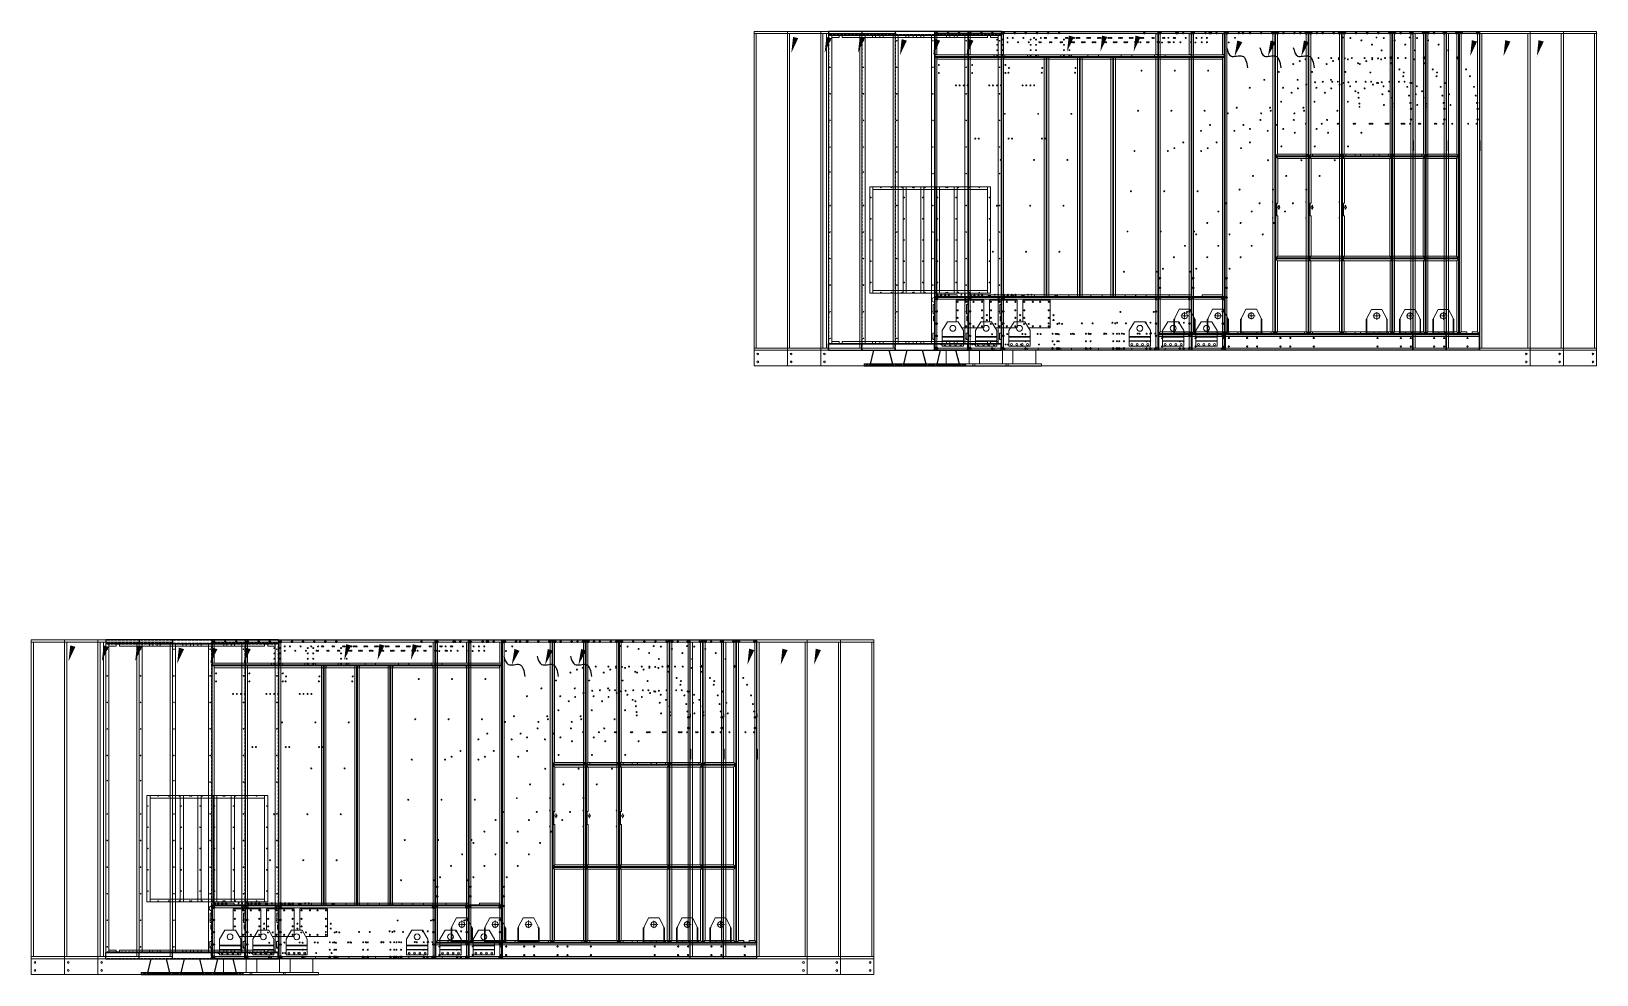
# Model space of a CAD drawing. Header units: millimetres. Extents: x -662982 to 31426, y -140792 to 22681.
# Drawn here: x -662982 to -648255, y -140792 to -131916 of the extents above.
import ezdxf

# ---------------------------------------------------------------- set-up
doc = ezdxf.new("R2010")
doc.units = ezdxf.units.MM
for name, pattern in [('DASHDOT', [18.5, 12, -3, 0.5, -3]), ('DASHED', [15, 12, -3]), ('HIDDEN', [0.375, 0.25, -0.125])]:
    doc.linetypes.add(name, pattern=pattern)
doc.layers.add('냉각탑_dim', color=1, linetype='Continuous')
doc.layers.add('숨은선', color=5, linetype='HIDDEN')

# ---------------------------------------------------------------- blocks, each defined once
blk = doc.blocks.new('457536')
at = {"color": 7, "lineweight": 5}
for p, q in [((114592.520962, 89152.297332), (114550.020962, 89069.297332)), ((114692.520962, 89152.297332), (114592.520962, 89152.297332)), ((114735.020962, 89069.297332), (114692.520962, 89152.297332)), ((114542.520962, 89059.297332), (114542.520962, 88929.797332)), ((114742.520962, 88929.797332), (114742.520962, 89059.297332)), ((114550.020962, 88922.297332), (114735.020962, 88922.297332))]:
    blk.add_line(p, q, dxfattribs=at)
at = {"color": 7, "linetype": 'DASHDOT', "lineweight": 5}
for p, q in [((114642.520962, 89126.047332), (114642.520962, 89054.547332)), ((114678.270962, 89090.297332), (114606.770962, 89090.297332))]:
    blk.add_line(p, q, dxfattribs=at)
at = {"color": 7, "lineweight": 5, "ltscale": 0.09375}
for p, q in [((114542.520962, 89059.297332), (114550.020962, 89059.297332)), ((114742.520962, 89059.297332), (114735.020962, 89059.297332)), ((114550.020962, 88929.797332), (114542.520962, 88929.797332)), ((114550.020962, 88922.297332), (114550.020962, 88929.797332)), ((114735.020962, 88929.797332), (114742.520962, 88929.797332)), ((114735.020962, 88922.297332), (114735.020962, 88929.797332))]:
    blk.add_line(p, q, dxfattribs=at)
at = {"color": 7, "linetype": 'DASHED', "lineweight": 5}
for p, q in [((114548.520962, 89059.297332), (114548.520962, 88929.797332)), ((114736.520962, 88929.797332), (114736.520962, 89059.297332)), ((114550.020962, 88928.297332), (114735.020962, 88928.297332))]:
    blk.add_line(p, q, dxfattribs=at)
at = {"color": 7, "lineweight": 5, "ltscale": 0.125}
for p, q in [((114550.020962, 89059.297332), (114550.020962, 89069.297332)), ((114735.020962, 89069.297332), (114735.020962, 89059.297332))]:
    blk.add_line(p, q, dxfattribs=at)
at = {"color": 7, "linetype": 'DASHED', "lineweight": 5, "ltscale": 0.075}
for p, q in [((114558.520962, 88928.297332), (114558.520962, 88922.297332)), ((114576.520962, 88928.297332), (114576.520962, 88922.297332)), ((114608.520962, 88928.297332), (114608.520962, 88922.297332)), ((114626.520962, 88928.297332), (114626.520962, 88922.297332)), ((114658.520962, 88928.297332), (114658.520962, 88922.297332)), ((114676.520962, 88928.297332), (114676.520962, 88922.297332)), ((114708.520962, 88928.297332), (114708.520962, 88922.297332)), ((114726.520962, 88928.297332), (114726.520962, 88922.297332))]:
    blk.add_line(p, q, dxfattribs=at)
at = {"color": 7, "lineweight": 5}
blk.add_circle((114642.520962, 89090.297332), 27.5, dxfattribs=at)
blk = doc.blocks.new('A$C42073BE0')
for p, q in [((0, 998), (0, 0)), ((0, 998), (36, 998)), ((36, 998), (36, 0)), ((0, 0), (36, 0))]:
    blk.add_line(p, q)
at = {"layer": '숨은선', "ltscale": 4}
for p, q in [((2, 996), (34, 996)), ((2, 996), (2, 0)), ((34, 996), (34, 0)), ((2, 2), (34, 2))]:
    blk.add_line(p, q, dxfattribs=at)
blk = doc.blocks.new('1')
at = {"lineweight": 20}
for p, q in [((11612, 12487), (10912, 12487)), ((10912, 9487), (10912, 12487)), ((11612, 12467), (10912, 12467)), ((10932, 9507), (10932, 12467)), ((11592, 12467), (11592, 9507)), ((11612, 12449), (11612, 9549)), ((11612, 12449), (12610, 12449)), ((12610, 12449), (12610, 9549)), ((17111, 12487), (17112, 12487)), ((17112, 12487), (18212, 12487)), ((17112, 12486), (17112, 12487)), ((17112, 12467), (18212, 12467)), ((18192, 9507), (18192, 12467)), ((18212, 9487), (18212, 12487)), ((12000, 11024), (12000, 10024)), ((12000, 11024), (12510, 11024)), ((12030, 11024), (12030, 10024)), ((12480, 10999), (12030, 10999)), ((12480, 11024), (12480, 10024)), ((12510, 11024), (12510, 10024)), ((12000, 10024), (12030, 10024)), ((12480, 10049), (12030, 10049)), ((12480, 10024), (12030, 10024)), ((12510, 10024), (12480, 10024)), ((11612, 9507), (10912, 9507)), ((11612, 9487), (10912, 9487)), ((11612, 9549), (12610, 9549)), ((11642, 9569), (11642, 9549)), ((12480, 9569), (12480, 9549)), ((12580, 9569), (12580, 9549)), ((12720, 9487), (12885, 9487)), ((17112, 9507), (18212, 9507)), ((17112, 9487), (18212, 9487))]:
    blk.add_line(p, q, dxfattribs=at)
at = {"color": 0, "lineweight": 20}
for p, q in [((12612, 12487), (11612, 12487)), ((11612, 9487), (11612, 12487)), ((12616, 12487), (12612, 12487)), ((10912, 9339), (10912, 9487)), ((12616, 9487), (11612, 9487)), ((12616, 9487), (12612, 9487)), ((14709, 9487), (14717, 9487)), ((17108, 9487), (17112, 9487)), ((18212, 9339), (18212, 9487)), ((18212, 9339), (10912, 9339))]:
    blk.add_line(p, q, dxfattribs=at)
at = {"color": 5, "lineweight": 20}
for p, q in [((11642, 12449), (11642, 9549)), ((11642, 12429), (11712, 12429)), ((11712, 12429), (11712, 12449)), ((11712, 12448), (11742, 12448)), ((11742, 12429), (11742, 12449)), ((11742, 12429), (12096, 12429)), ((12096, 12429), (12096, 12449)), ((12096, 12448), (12126, 12448)), ((12126, 12429), (12126, 12449)), ((12126, 12429), (12480, 12429)), ((12480, 12429), (12480, 12449)), ((12480, 12448), (12510, 12448)), ((12510, 12429), (12510, 12449)), ((12510, 12429), (12580, 12429)), ((12580, 12449), (12580, 9549)), ((11642, 9569), (11712, 9569)), ((11642, 9569), (11712, 9569)), ((11712, 9569), (11712, 9549)), ((11712, 9551), (11742, 9551)), ((11742, 9569), (12096, 9569)), ((11742, 9569), (11742, 9549)), ((12096, 9569), (12096, 9549)), ((12096, 9551), (12126, 9551)), ((12126, 9569), (12480, 9569)), ((12126, 9569), (12126, 9549)), ((12480, 9551), (12510, 9551)), ((12510, 9569), (12580, 9569)), ((12510, 9569), (12510, 9549))]:
    blk.add_line(p, q, dxfattribs=at)
at = {"color": 7, "lineweight": 20, "ltscale": 0.001111}
for p, q in [((12614, 12484), (12612, 12484)), ((12616, 12467), (12616, 12465)), ((14712, 12484), (14710, 12484)), ((14712, 12449), (14714, 12449)), ((14712, 12445), (14714, 12445)), ((15814, 12484), (15816, 12484)), ((15816, 12451), (15814, 12451)), ((15816, 12447), (15814, 12447)), ((15814, 12443), (15816, 12443)), ((15814, 12442), (15816, 12442)), ((15814, 12441), (15816, 12441)), ((16916, 12484), (16918, 12484)), ((16918, 12451), (16916, 12451)), ((16918, 12447), (16916, 12447)), ((12612, 12251), (12614, 12251)), ((12616, 12269), (12616, 12267)), ((13162, 12247), (13162, 12245)), ((13173, 12247), (13173, 12245)), ((13177, 12245), (13177, 12247)), ((13179, 12245), (13179, 12247)), ((13180, 12247), (13180, 12245)), ((13276, 12247), (13276, 12245)), ((13278, 12245), (13278, 12247)), ((13280, 12245), (13280, 12247)), ((13325, 12245), (13325, 12247)), ((13327, 12245), (13327, 12247)), ((13329, 12247), (13329, 12245)), ((13331, 12247), (13331, 12245)), ((13662, 12241), (13664, 12241)), ((14557, 12247), (14557, 12245)), ((14559, 12245), (14559, 12247)), ((14710, 12251), (14712, 12251)), ((13662, 12215), (13664, 12215)), ((13662, 12211), (13664, 12211)), ((13664, 12193), (13662, 12193)), ((16916, 11689), (16918, 11689)), ((16916, 11642), (16918, 11642)), ((16918, 11640), (16916, 11640)), ((16918, 11639), (16916, 11639)), ((16918, 11639), (16916, 11639)), ((16918, 11635), (16916, 11635)), ((16918, 11600), (16916, 11600)), ((16918, 11597), (16916, 11597)), ((16918, 11483), (16916, 11483)), ((16916, 11471), (16918, 11471)), ((16916, 11469), (16918, 11469)), ((16916, 11468), (16918, 11468)), ((16918, 11466), (16916, 11466)), ((16916, 11461), (16918, 11461)), ((16918, 11460), (16916, 11460)), ((16918, 11360), (16916, 11360)), ((17116, 11446), (17114, 11446)), ((17116, 11445), (17114, 11445)), ((17114, 11376), (17116, 11376)), ((15814, 10318), (15816, 10318)), ((16202, 10349), (16202, 10351)), ((16207, 10349), (16207, 10351)), ((16222, 10351), (16222, 10349)), ((16282, 10349), (16282, 10351)), ((16297, 10351), (16297, 10349)), ((16302, 10351), (16302, 10349)), ((12614, 9984), (12612, 9984)), ((12616, 9967), (12616, 9965)), ((12762, 9987), (12762, 9989)), ((12851, 9987), (12851, 9989)), ((14712, 9984), (14710, 9984)), ((15814, 9944), (15816, 9944)), ((15814, 9939), (15816, 9939)), ((15814, 9924), (15816, 9924)), ((16918, 9947), (16916, 9947)), ((16918, 9946), (16916, 9946)), ((16916, 9944), (16918, 9944)), ((16916, 9939), (16918, 9939)), ((16916, 9924), (16918, 9924)), ((15816, 9834), (15814, 9834)), ((15816, 9819), (15814, 9819)), ((15816, 9814), (15814, 9814)), ((16918, 9834), (16916, 9834)), ((16918, 9819), (16916, 9819)), ((16918, 9814), (16916, 9814)), ((16918, 9814), (16916, 9814)), ((16918, 9809), (16916, 9809)), ((16916, 9799), (16918, 9799)), ((16916, 9794), (16918, 9794)), ((16918, 9659), (16916, 9659)), ((16918, 9654), (16916, 9654)), ((12612, 9491), (12614, 9491)), ((12616, 9509), (12616, 9507)), ((14710, 9491), (14712, 9491))]:
    blk.add_line(p, q, dxfattribs=at)
at = {"color": 7, "lineweight": 20, "ltscale": 0.010278}
for p, q in [((12612, 12484), (12612, 12465)), ((12614, 12465), (12614, 12484)), ((14709, 12465), (14709, 12484)), ((14710, 12484), (14710, 12465)), ((14712, 12465), (14712, 12484)), ((12612, 12269), (12612, 12251)), ((12614, 12251), (12614, 12269)), ((12634, 12245), (12615, 12245)), ((12615, 12244), (12634, 12244)), ((12615, 12242), (12634, 12242)), ((13659, 12245), (13641, 12245)), ((13641, 12244), (13659, 12244)), ((13641, 12242), (13659, 12242)), ((13686, 12245), (13667, 12245)), ((13667, 12244), (13686, 12244)), ((13667, 12242), (13686, 12242)), ((14709, 12245), (14691, 12245)), ((14691, 12244), (14709, 12244)), ((14691, 12242), (14709, 12242)), ((14709, 12251), (14709, 12269)), ((14710, 12269), (14710, 12251)), ((14712, 12251), (14712, 12269)), ((12612, 9984), (12612, 9965)), ((12614, 9965), (12614, 9984)), ((12634, 9991), (12615, 9991)), ((12615, 9989), (12634, 9989)), ((13659, 9991), (13641, 9991)), ((13641, 9989), (13659, 9989)), ((13686, 9991), (13667, 9991)), ((13667, 9989), (13686, 9989)), ((14709, 9991), (14691, 9991)), ((14691, 9989), (14709, 9989)), ((14709, 9965), (14709, 9984)), ((14710, 9984), (14710, 9965)), ((14712, 9965), (14712, 9984)), ((12612, 9509), (12612, 9491)), ((12614, 9491), (12614, 9509)), ((14709, 9491), (14709, 9509)), ((14710, 9509), (14710, 9491)), ((14712, 9491), (14712, 9509))]:
    blk.add_line(p, q, dxfattribs=at)
at = {"color": 7, "lineweight": 20, "ltscale": 0.001944}
for p, q in [((12612, 12465), (12616, 12465)), ((12616, 12484), (12616, 12487)), ((14709, 12484), (14709, 12487)), ((14712, 12465), (14709, 12465)), ((12612, 12269), (12616, 12269)), ((12616, 12251), (12616, 12247)), ((14712, 12269), (14709, 12269)), ((14709, 12251), (14709, 12247)), ((12612, 9965), (12616, 9965)), ((12616, 9984), (12616, 9987)), ((14709, 9984), (14709, 9987)), ((14712, 9965), (14709, 9965)), ((12612, 9509), (12616, 9509)), ((12616, 9491), (12616, 9487)), ((14712, 9509), (14709, 9509)), ((14709, 9491), (14709, 9487))]:
    blk.add_line(p, q, dxfattribs=at)
at = {"color": 7, "lineweight": 20, "ltscale": 0.108889}
for p, q in [((12612, 12465), (12612, 12269)), ((12616, 12465), (12616, 12269)), ((14692, 12465), (14692, 12269)), ((14709, 12269), (14709, 12465)), ((14712, 12269), (14712, 12465))]:
    blk.add_line(p, q, dxfattribs=at)
at = {"color": 7, "lineweight": 20, "ltscale": 0.000833333}
for p, q in [((12616, 12484), (12614, 12484)), ((14709, 12484), (14710, 12484)), ((14714, 12486), (14714, 12484)), ((14717, 12487), (14716, 12487)), ((14716, 12484), (14716, 12486)), ((14716, 12486), (14717, 12486)), ((14717, 12484), (14716, 12484)), ((15813, 12487), (15811, 12487)), ((15811, 12484), (15811, 12486)), ((15811, 12486), (15813, 12486)), ((15811, 12484), (15813, 12484)), ((15813, 12486), (15813, 12484)), ((15814, 12484), (15814, 12486)), ((15816, 12486), (15816, 12484)), ((15819, 12487), (15818, 12487)), ((15818, 12486), (15819, 12486)), ((15818, 12484), (15818, 12486)), ((15819, 12484), (15818, 12484)), ((16915, 12487), (16913, 12487)), ((16913, 12484), (16913, 12486)), ((16913, 12486), (16915, 12486)), ((16913, 12484), (16915, 12484)), ((16913, 12484), (16915, 12484)), ((16915, 12486), (16915, 12484)), ((16916, 12484), (16916, 12486)), ((16918, 12486), (16918, 12484)), ((16921, 12487), (16920, 12487)), ((16920, 12484), (16920, 12486)), ((16920, 12486), (16921, 12486)), ((16921, 12484), (16920, 12484)), ((16920, 12484), (16921, 12484)), ((17111, 12487), (17109, 12487)), ((17109, 12484), (17109, 12486)), ((17109, 12486), (17111, 12486)), ((17109, 12484), (17111, 12484)), ((17111, 12486), (17111, 12484)), ((17112, 12484), (17112, 12486)), ((12616, 12251), (12614, 12251)), ((12615, 12242), (12615, 12244)), ((13659, 12242), (13659, 12244)), ((13667, 12242), (13667, 12244)), ((14709, 12251), (14710, 12251)), ((14709, 12242), (14709, 12244)), ((15816, 11317), (15816, 11315)), ((15818, 11315), (15818, 11317)), ((15819, 11315), (15818, 11315)), ((15818, 11313), (15819, 11313)), ((15819, 11310), (15819, 11308)), ((15822, 11311), (15821, 11311)), ((15821, 11310), (15822, 11310)), ((15821, 11308), (15821, 11310)), ((15822, 11308), (15821, 11308)), ((16912, 11311), (16910, 11311)), ((16910, 11310), (16912, 11310)), ((16910, 11308), (16910, 11310)), ((16910, 11308), (16912, 11308)), ((16912, 11310), (16912, 11308)), ((16913, 11317), (16913, 11315)), ((16915, 11315), (16913, 11315)), ((16913, 11313), (16915, 11313)), ((16913, 11308), (16913, 11310)), ((16915, 11317), (16915, 11315)), ((16916, 11315), (16916, 11317)), ((15816, 10348), (15816, 10346)), ((15819, 10349), (15818, 10349)), ((15818, 10346), (15818, 10348)), ((15818, 10348), (15819, 10348)), ((15819, 10355), (15819, 10353)), ((15821, 10353), (15821, 10355)), ((15822, 10353), (15821, 10353)), ((15821, 10351), (15822, 10351)), ((16910, 10355), (16910, 10353)), ((16912, 10353), (16910, 10353)), ((16910, 10351), (16912, 10351)), ((16912, 10355), (16912, 10353)), ((16913, 10353), (16913, 10355)), ((16915, 10349), (16913, 10349)), ((16913, 10348), (16915, 10348)), ((16915, 10348), (16915, 10346)), ((16916, 10346), (16916, 10348)), ((12616, 9984), (12614, 9984)), ((12615, 9993), (12615, 9991)), ((13659, 9993), (13659, 9991)), ((13667, 9993), (13667, 9991)), ((14709, 9993), (14709, 9991)), ((14709, 9984), (14710, 9984)), ((14714, 9643), (14714, 9641)), ((14716, 9641), (14716, 9643)), ((14717, 9641), (14716, 9641)), ((14716, 9639), (14717, 9639)), ((14717, 9633), (14719, 9633)), ((15811, 9643), (15811, 9641)), ((15813, 9641), (15811, 9641)), ((15811, 9639), (15813, 9639)), ((15813, 9643), (15813, 9641)), ((15814, 9641), (15814, 9643)), ((15816, 9643), (15816, 9641)), ((15818, 9641), (15818, 9643)), ((15819, 9641), (15818, 9641)), ((15818, 9639), (15819, 9639)), ((16915, 9641), (16913, 9641)), ((16913, 9639), (16915, 9639)), ((16915, 9643), (16915, 9641)), ((16916, 9641), (16916, 9643)), ((16918, 9643), (16918, 9641)), ((16920, 9641), (16920, 9643)), ((16921, 9641), (16920, 9641)), ((16920, 9639), (16921, 9639)), ((17109, 9633), (17108, 9633)), ((17109, 9643), (17109, 9641)), ((17111, 9641), (17109, 9641)), ((17109, 9639), (17111, 9639)), ((17111, 9643), (17111, 9641)), ((17112, 9641), (17112, 9643)), ((12616, 9491), (12614, 9491)), ((14709, 9491), (14710, 9491)), ((14717, 9492), (14719, 9492)), ((17109, 9492), (17108, 9492))]:
    blk.add_line(p, q, dxfattribs=at)
at = {"color": 7, "lineweight": 20}
for p, q in [((12616, 12487), (14709, 12487)), ((12616, 12484), (14709, 12484)), ((14574, 12467), (13165, 12467)), ((14714, 12484), (14714, 9643)), ((15811, 12487), (14717, 12487)), ((14717, 12484), (14717, 9643)), ((15811, 12484), (14717, 12484)), ((14734, 12457), (14734, 10174)), ((15794, 9659), (15794, 12459)), ((15811, 9643), (15811, 12484)), ((15814, 9643), (15814, 12484)), ((15816, 12484), (15816, 11317)), ((16913, 12487), (15819, 12487)), ((16913, 12484), (15819, 12484)), ((15819, 12484), (15819, 11317)), ((15836, 12459), (15836, 11333)), ((16913, 11317), (16913, 12484)), ((16916, 11317), (16916, 12484)), ((16918, 12484), (16918, 9643)), ((16921, 12484), (16921, 9643)), ((16938, 12459), (16938, 9659)), ((17109, 9643), (17109, 12484)), ((17112, 9643), (17112, 12484)), ((17132, 9507), (17132, 12467)), ((12612, 9993), (12612, 12242)), ((12615, 9993), (12615, 12242)), ((14709, 12247), (12616, 12247)), ((12632, 12242), (12632, 10019)), ((12634, 12245), (13641, 12245)), ((12634, 12242), (13641, 12242)), ((12634, 12225), (13641, 12225)), ((13642, 12242), (13642, 9993)), ((13659, 12242), (13659, 9993)), ((13662, 12242), (13662, 9993)), ((13664, 12242), (13664, 9993)), ((13667, 12242), (13667, 9993)), ((13684, 9993), (13684, 12242)), ((14691, 12245), (13686, 12245)), ((14691, 12242), (13686, 12242)), ((13686, 12225), (14691, 12225)), ((14692, 12242), (14692, 9993)), ((14709, 9993), (14709, 12242)), ((14712, 9993), (14712, 12242)), ((17092, 9659), (17092, 11648)), ((15819, 11313), (16913, 11313)), ((15819, 11308), (15819, 10355)), ((16910, 11311), (15822, 11311)), ((16910, 11308), (15822, 11308)), ((15822, 11308), (15822, 10355)), ((15839, 11291), (16893, 11291)), ((16893, 11291), (16893, 10371)), ((16910, 10355), (16910, 11308)), ((16913, 10355), (16913, 11308)), ((16913, 10349), (15819, 10349)), ((16913, 10346), (15819, 10346)), ((15822, 10355), (16910, 10355)), ((15822, 10351), (16910, 10351)), ((15836, 10329), (16896, 10329)), ((16893, 10371), (15839, 10371)), ((12616, 9987), (14709, 9987)), ((12616, 9984), (14709, 9984)), ((13641, 9989), (12634, 9989)), ((14681, 9967), (12643, 9967)), ((13686, 9989), (14691, 9989)), ((14716, 9639), (17112, 9639)), ((14716, 9637), (17112, 9637)), ((14717, 9639), (15811, 9639)), ((17108, 9637), (14719, 9637)), ((17108, 9633), (14719, 9633)), ((14719, 9617), (17108, 9617)), ((15819, 9639), (16913, 9639)), ((14709, 9487), (12616, 9487)), ((14709, 9487), (12616, 9487)), ((17108, 9487), (14717, 9487)), ((17108, 9507), (14719, 9507)), ((14719, 9492), (17108, 9492)), ((14719, 9487), (17108, 9487))]:
    blk.add_line(p, q, dxfattribs=at)
at = {"color": 7, "lineweight": 20, "ltscale": 0.009167}
for p, q in [((12616, 12484), (12616, 12467)), ((14692, 12465), (14709, 12465)), ((14709, 12467), (14709, 12484)), ((12632, 12269), (12616, 12269)), ((12616, 12267), (12616, 12251)), ((13172, 12267), (13172, 12251)), ((13272, 12267), (13272, 12251)), ((14052, 12267), (14052, 12251)), ((14152, 12267), (14152, 12251)), ((14692, 12269), (14709, 12269)), ((14709, 12251), (14709, 12267)), ((12616, 9984), (12616, 9967)), ((14709, 9967), (14709, 9984)), ((12616, 9507), (12616, 9491)), ((13172, 9507), (13172, 9491)), ((13272, 9507), (13272, 9491)), ((14052, 9507), (14052, 9491)), ((14152, 9507), (14152, 9491)), ((14709, 9491), (14709, 9507))]:
    blk.add_line(p, q, dxfattribs=at)
at = {"color": 7, "lineweight": 20, "ltscale": 0.003611}
blk.add_line((12622, 12467), (12616, 12467), dxfattribs=at)
at = {"color": 7, "lineweight": 20, "ltscale": 0.003723}
blk.add_line((12616, 12465), (12622, 12465), dxfattribs=at)
at = {"color": 7, "lineweight": 20, "ltscale": 0.104444}
blk.add_line((12632, 12269), (12632, 12457), dxfattribs=at)
at = {"color": 7, "lineweight": 20, "ltscale": 0.046667}
for p, q in [((12726, 12467), (12642, 12467)), ((12830, 12467), (12746, 12467)), ((13041, 12467), (12957, 12467)), ((13145, 12467), (13061, 12467))]:
    blk.add_line(p, q, dxfattribs=at)
at = {"color": 7, "lineweight": 20, "ltscale": 0.048333}
blk.add_line((12937, 12467), (12850, 12467), dxfattribs=at)
at = {"color": 7, "lineweight": 20, "ltscale": 0.063889}
blk.add_line((14709, 12467), (14594, 12467), dxfattribs=at)
at = {"color": 7, "lineweight": 20, "ltscale": 0.003944}
blk.add_line((14709, 12487), (14716, 12487), dxfattribs=at)
at = {"color": 7, "lineweight": 20, "ltscale": 0.003056}
blk.add_line((14709, 12484), (14714, 12484), dxfattribs=at)
at = {"color": 7, "lineweight": 20, "ltscale": 0.001373}
for p, q in [((14712, 12373), (14714, 12375)), ((14714, 12341), (14712, 12340)), ((14714, 12338), (14712, 12336))]:
    blk.add_line(p, q, dxfattribs=at)
at = {"color": 7, "lineweight": 20, "ltscale": 0.000888889}
for p, q in [((14714, 12486), (14716, 12486)), ((14714, 12484), (14716, 12484)), ((14716, 12487), (14716, 12486)), ((14717, 12487), (14717, 12486)), ((15811, 12487), (15811, 12486)), ((15813, 12487), (15813, 12486)), ((15814, 12486), (15813, 12486)), ((15814, 12484), (15813, 12484)), ((15816, 12486), (15818, 12486)), ((15816, 12484), (15818, 12484)), ((15818, 12487), (15818, 12486)), ((15819, 12487), (15819, 12486)), ((16913, 12487), (16913, 12486)), ((16915, 12487), (16915, 12486)), ((16916, 12486), (16915, 12486)), ((16916, 12484), (16915, 12484)), ((16918, 12486), (16920, 12486)), ((16918, 12484), (16920, 12484)), ((16920, 12487), (16920, 12486)), ((16921, 12487), (16921, 12486)), ((17109, 12487), (17109, 12486)), ((17111, 12487), (17111, 12486)), ((17112, 12486), (17111, 12486)), ((17112, 12484), (17111, 12484)), ((12615, 12245), (12615, 12244)), ((13641, 12242), (13642, 12242)), ((13659, 12244), (13659, 12245)), ((13667, 12245), (13667, 12244)), ((14709, 12244), (14709, 12245)), ((17112, 11761), (17114, 11761)), ((15816, 11317), (15818, 11317)), ((15816, 11315), (15818, 11315)), ((15818, 11313), (15818, 11315)), ((15819, 11313), (15819, 11315)), ((15819, 11310), (15821, 11310)), ((15819, 11308), (15821, 11308)), ((15821, 11311), (15821, 11310)), ((15822, 11311), (15822, 11310)), ((16910, 11311), (16910, 11310)), ((16912, 11311), (16912, 11310)), ((16913, 11310), (16912, 11310)), ((16913, 11308), (16912, 11308)), ((16913, 11313), (16913, 11315)), ((16916, 11317), (16915, 11317)), ((16916, 11315), (16915, 11315)), ((16915, 11313), (16915, 11315)), ((15816, 10348), (15818, 10348)), ((15816, 10346), (15818, 10346)), ((15818, 10349), (15818, 10348)), ((15819, 10355), (15821, 10355)), ((15819, 10353), (15821, 10353)), ((15821, 10351), (15821, 10353)), ((15822, 10351), (15822, 10353)), ((16910, 10351), (16910, 10353)), ((16913, 10355), (16912, 10355)), ((16912, 10351), (16912, 10353)), ((16913, 10353), (16912, 10353)), ((16913, 10349), (16913, 10348)), ((16915, 10349), (16915, 10348)), ((16916, 10348), (16915, 10348)), ((16916, 10346), (16915, 10346)), ((12615, 9991), (12615, 9989)), ((12634, 9993), (12632, 9993)), ((13642, 9993), (13641, 9993)), ((13659, 9989), (13659, 9991)), ((13667, 9991), (13667, 9989)), ((13686, 9993), (13684, 9993)), ((14692, 9993), (14691, 9993)), ((14709, 9989), (14709, 9991)), ((14714, 9643), (14716, 9643)), ((14714, 9641), (14716, 9641)), ((14716, 9639), (14716, 9641)), ((14716, 9639), (14716, 9637)), ((14717, 9639), (14717, 9641)), ((15811, 9639), (15811, 9641)), ((15814, 9643), (15813, 9643)), ((15813, 9639), (15813, 9641)), ((15814, 9641), (15813, 9641)), ((15816, 9641), (15818, 9641)), ((15818, 9639), (15818, 9641)), ((16913, 9639), (16913, 9641)), ((16915, 9639), (16915, 9641)), ((16916, 9641), (16915, 9641)), ((16918, 9643), (16920, 9643)), ((16918, 9641), (16920, 9641)), ((16920, 9639), (16920, 9641)), ((16921, 9639), (16921, 9641)), ((17109, 9639), (17109, 9641)), ((17112, 9643), (17111, 9643)), ((17111, 9639), (17111, 9641)), ((17112, 9641), (17111, 9641)), ((17112, 9639), (17112, 9637))]:
    blk.add_line(p, q, dxfattribs=at)
at = {"color": 7, "lineweight": 20, "ltscale": 0.000833349}
for p, q in [((14716, 12484), (14717, 12484)), ((15818, 12484), (15819, 12484))]:
    blk.add_line(p, q, dxfattribs=at)
at = {"color": 7, "lineweight": 20, "ltscale": 0.001722}
for p, q in [((14717, 12484), (14717, 12487)), ((15819, 12484), (15819, 12487)), ((16921, 12484), (16921, 12487)), ((12615, 12242), (12612, 12242)), ((12634, 12242), (12634, 12245)), ((13641, 12242), (13641, 12245)), ((13659, 12242), (13662, 12242)), ((13664, 12242), (13667, 12242)), ((13686, 12245), (13686, 12242)), ((14691, 12245), (14691, 12242)), ((14712, 12242), (14709, 12242)), ((15819, 11317), (15816, 11317)), ((15819, 11317), (15819, 11313)), ((15822, 11308), (15822, 11311)), ((16913, 11317), (16916, 11317)), ((15822, 10355), (15819, 10355)), ((15819, 10346), (15819, 10349)), ((15822, 10355), (15822, 10351)), ((16910, 10355), (16913, 10355)), ((12615, 9993), (12612, 9993)), ((12634, 9993), (12634, 9989)), ((13641, 9993), (13641, 9989)), ((13659, 9993), (13662, 9993)), ((13664, 9993), (13667, 9993)), ((13686, 9989), (13686, 9993)), ((14691, 9989), (14691, 9993)), ((14712, 9993), (14709, 9993)), ((14717, 9643), (14714, 9643)), ((14717, 9643), (14717, 9639)), ((15811, 9643), (15814, 9643)), ((15819, 9643), (15816, 9643)), ((15819, 9643), (15819, 9639)), ((16913, 9643), (16916, 9643)), ((16921, 9643), (16918, 9643)), ((16921, 9643), (16921, 9639)), ((17109, 9643), (17112, 9643))]:
    blk.add_line(p, q, dxfattribs=at)
at = {"color": 7, "lineweight": 20, "ltscale": 0.007529}
blk.add_line((14727, 12475), (14717, 12484), dxfattribs=at)
blk.add_line((14727, 12475), (14717, 12484), dxfattribs=at)
at = {"color": 7, "lineweight": 20, "ltscale": 0.072222}
blk.add_line((14874, 12467), (14744, 12467), dxfattribs=at)
at = {"color": 7, "lineweight": 20, "ltscale": 0.00282}
for p, q in [((14751, 12385), (14747, 12382)), ((14811, 12429), (14807, 12426))]:
    blk.add_line(p, q, dxfattribs=at)
at = {"color": 7, "lineweight": 20, "ltscale": 0.025278}
blk.add_line((14939, 12467), (14894, 12467), dxfattribs=at)
at = {"color": 7, "lineweight": 20, "ltscale": 0.105556}
for p, q in [((14959, 12467), (15149, 12467)), ((15169, 12467), (15359, 12467)), ((15379, 12467), (15569, 12467)), ((15779, 12467), (15589, 12467)), ((16041, 12467), (15851, 12467)), ((16061, 12467), (16251, 12467)), ((16271, 12467), (16461, 12467)), ((16481, 12467), (16671, 12467)), ((16881, 12467), (16691, 12467))]:
    blk.add_line(p, q, dxfattribs=at)
at = {"color": 7, "lineweight": 20, "ltscale": 0.010045}
for p, q in [((15798, 12472), (15811, 12484)), ((15798, 12472), (15811, 12484)), ((15832, 12472), (15819, 12484)), ((15832, 12472), (15819, 12484)), ((16900, 12472), (16913, 12484)), ((16900, 12472), (16913, 12484)), ((16934, 12472), (16921, 12484)), ((16934, 12472), (16921, 12484)), ((17096, 12472), (17109, 12484)), ((17096, 12472), (17109, 12484))]:
    blk.add_line(p, q, dxfattribs=at)
at = {"color": 7, "lineweight": 20, "ltscale": 0.000833318}
blk.add_line((15811, 12484), (15813, 12484), dxfattribs=at)
at = {"color": 7, "lineweight": 20, "ltscale": 0.002889}
for p, q in [((15813, 12487), (15818, 12487)), ((16915, 12487), (16920, 12487))]:
    blk.add_line(p, q, dxfattribs=at)
at = {"color": 7, "lineweight": 20, "ltscale": 0.00315}
for p, q in [((16048, 12468), (16054, 12468)), ((16258, 12468), (16264, 12468))]:
    blk.add_line(p, q, dxfattribs=at)
at = {"color": 7, "lineweight": 20, "ltscale": 0.003136}
for p, q in [((16048, 12466), (16054, 12466)), ((16258, 12466), (16264, 12466))]:
    blk.add_line(p, q, dxfattribs=at)
at = {"color": 7, "lineweight": 20, "ltscale": 0.001812}
for p, q in [((16050, 12465), (16053, 12465)), ((16260, 12465), (16263, 12465))]:
    blk.add_line(p, q, dxfattribs=at)
at = {"color": 7, "lineweight": 20, "ltscale": 0.002485}
blk.add_line((16469, 12465), (16469, 12470), dxfattribs=at)
at = {"color": 7, "lineweight": 20, "ltscale": 0.11685}
blk.add_line((16896, 12248), (16896, 12459), dxfattribs=at)
at = {"color": 7, "lineweight": 20, "ltscale": 0.104333}
for p, q in [((17109, 12487), (16921, 12487)), ((17109, 12484), (16921, 12484)), ((16921, 9639), (17109, 9639))]:
    blk.add_line(p, q, dxfattribs=at)
at = {"color": 7, "lineweight": 20, "ltscale": 0.068889}
blk.add_line((17077, 12467), (16953, 12467), dxfattribs=at)
at = {"color": 7, "lineweight": 20, "ltscale": 0.354778}
blk.add_line((17092, 11820), (17092, 12459), dxfattribs=at)
at = {"color": 7, "lineweight": 20, "ltscale": 0.009389}
for p, q in [((12632, 12242), (12615, 12242)), ((12634, 12242), (12634, 12225)), ((13641, 12225), (13641, 12242)), ((13659, 12242), (13642, 12242)), ((13684, 12242), (13667, 12242)), ((13686, 12225), (13686, 12242)), ((14691, 12225), (14691, 12242)), ((14692, 12242), (14709, 12242)), ((16116, 11317), (16116, 11333)), ((16166, 11333), (16166, 11317)), ((16566, 11333), (16566, 11317)), ((16616, 11317), (16616, 11333)), ((12615, 9993), (12632, 9993)), ((12822, 10009), (12822, 9993)), ((12922, 10009), (12922, 9993)), ((13352, 10009), (13352, 9993)), ((13452, 10009), (13452, 9993)), ((13641, 9993), (13641, 10009)), ((13642, 9993), (13659, 9993)), ((13684, 9993), (13667, 9993)), ((13686, 10009), (13686, 9993)), ((13874, 10009), (13874, 9993)), ((13974, 10009), (13974, 9993)), ((14402, 10009), (14402, 9993)), ((14502, 10009), (14502, 9993)), ((14691, 10009), (14691, 9993)), ((14692, 9993), (14709, 9993)), ((15014, 9659), (15014, 9643)), ((15064, 9659), (15064, 9643)), ((15464, 9659), (15464, 9643)), ((15514, 9659), (15514, 9643)), ((16116, 9659), (16116, 9643)), ((16166, 9643), (16166, 9659)), ((16566, 9659), (16566, 9643)), ((16616, 9643), (16616, 9659)), ((16990, 9659), (16990, 9643)), ((17040, 9643), (17040, 9659))]:
    blk.add_line(p, q, dxfattribs=at)
at = {"color": 7, "lineweight": 20, "ltscale": 0.309167}
for p, q in [((12616, 12267), (13172, 12267)), ((13172, 12251), (12616, 12251)), ((14152, 12267), (14709, 12267)), ((14709, 12251), (14152, 12251)), ((13172, 9491), (12616, 9491)), ((14709, 9491), (14152, 9491))]:
    blk.add_line(p, q, dxfattribs=at)
at = {"color": 7, "lineweight": 20, "ltscale": 0.000888888}
for p, q in [((12632, 12242), (12634, 12242)), ((12634, 9993), (12632, 9993))]:
    blk.add_line(p, q, dxfattribs=at)
at = {"color": 7, "lineweight": 20, "ltscale": 0.055556}
for p, q in [((13272, 12251), (13172, 12251)), ((13272, 12251), (13172, 12251)), ((14152, 12251), (14052, 12251)), ((14152, 12251), (14052, 12251)), ((12922, 9993), (12822, 9993)), ((13452, 9993), (13352, 9993)), ((13452, 9993), (13352, 9993)), ((13874, 9993), (13974, 9993)), ((13974, 9993), (13874, 9993)), ((14502, 9993), (14402, 9993)), ((14592, 9755), (14492, 9755)), ((13272, 9491), (13172, 9491)), ((14152, 9491), (14052, 9491)), ((14152, 9491), (14052, 9491))]:
    blk.add_line(p, q, dxfattribs=at)
at = {"color": 7, "lineweight": 20, "ltscale": 0.433333}
for p, q in [((13272, 12267), (14052, 12267)), ((14052, 12251), (13272, 12251)), ((14052, 9491), (13272, 9491))]:
    blk.add_line(p, q, dxfattribs=at)
at = {"color": 7, "lineweight": 20, "ltscale": 0.497241}
blk.add_line((16896, 11333), (16896, 12228), dxfattribs=at)
at = {"color": 7, "lineweight": 20, "ltscale": 0.001525}
for p, q in [((16918, 12246), (16916, 12248)), ((16918, 12241), (16916, 12243)), ((16918, 12191), (16916, 12193))]:
    blk.add_line(p, q, dxfattribs=at)
at = {"color": 7, "lineweight": 20, "ltscale": 0.001265}
for p, q in [((15814, 12110), (15816, 12111)), ((15814, 12106), (15816, 12107)), ((15814, 12064), (15816, 12065))]:
    blk.add_line(p, q, dxfattribs=at)
at = {"color": 7, "lineweight": 20, "ltscale": 0.003257}
blk.add_line((15847, 12108), (15847, 12102), dxfattribs=at)
at = {"color": 7, "lineweight": 20, "ltscale": 0.001473}
for p, q in [((15816, 11804), (15814, 11802)), ((15816, 11800), (15814, 11798)), ((15816, 11751), (15814, 11749))]:
    blk.add_line(p, q, dxfattribs=at)
at = {"color": 7, "lineweight": 20, "ltscale": 0.021651}
blk.add_line((17092, 11768), (17092, 11807), dxfattribs=at)
at = {"color": 7, "lineweight": 20, "ltscale": 0.014944}
blk.add_line((17114, 11788), (17114, 11761), dxfattribs=at)
at = {"color": 7, "lineweight": 20, "ltscale": 0.044669}
blk.add_line((17092, 11668), (17092, 11748), dxfattribs=at)
at = {"color": 7, "lineweight": 20, "ltscale": 0.001596}
for p, q in [((15816, 11375), (15814, 11373)), ((15816, 11370), (15814, 11368)), ((15816, 11320), (15814, 11318))]:
    blk.add_line(p, q, dxfattribs=at)
at = {"color": 7, "lineweight": 20, "ltscale": 0.000722222}
blk.add_line((17112, 11445), (17114, 11445), dxfattribs=at)
at = {"color": 7, "lineweight": 20, "ltscale": 0.001833}
for p, q in [((17116, 11445), (17112, 11445)), ((17116, 11377), (17112, 11377))]:
    blk.add_line(p, q, dxfattribs=at)
at = {"color": 7, "lineweight": 20, "ltscale": 0.006389}
for p, q in [((17114, 11458), (17114, 11446)), ((17114, 11376), (17114, 11365)), ((17116, 11458), (17116, 11446)), ((17116, 11376), (17116, 11365))]:
    blk.add_line(p, q, dxfattribs=at)
at = {"color": 7, "lineweight": 20, "ltscale": 0.002333}
for p, q in [((17116, 11441), (17116, 11445)), ((17116, 11377), (17116, 11381))]:
    blk.add_line(p, q, dxfattribs=at)
at = {"color": 7, "lineweight": 20, "ltscale": 0.038}
blk.add_line((17116, 11377), (17116, 11445), dxfattribs=at)
at = {"color": 7, "lineweight": 20, "ltscale": 0.005556}
for p, q in [((17116, 11431), (17116, 11441)), ((17116, 11421), (17116, 11431)), ((17116, 11411), (17116, 11421)), ((17116, 11401), (17116, 11411)), ((17116, 11391), (17116, 11401)), ((17116, 11381), (17116, 11391)), ((15829, 10871), (15839, 10871)), ((15839, 10751), (15829, 10751)), ((15814, 10478), (15819, 10469)), ((15814, 10478), (15819, 10469)), ((15323, 9639), (15313, 9639)), ((15566, 9639), (15556, 9639)), ((16770, 9639), (16760, 9639)), ((17013, 9639), (17003, 9639)), ((13162, 9507), (13172, 9507))]:
    blk.add_line(p, q, dxfattribs=at)
at = {"color": 7, "lineweight": 20, "ltscale": 0.001632}
blk.add_line((15816, 11315), (15814, 11313), dxfattribs=at)
at = {"color": 7, "lineweight": 20, "ltscale": 0.004623}
for p, q in [((15814, 11212), (15819, 11219)), ((15814, 11206), (15819, 11213)), ((15814, 11087), (15819, 11094)), ((15814, 11087), (15819, 11094))]:
    blk.add_line(p, q, dxfattribs=at)
at = {"color": 7, "lineweight": 20, "ltscale": 0.013278}
for p, q in [((15836, 11333), (15819, 11317)), ((15819, 11317), (15836, 11333)), ((15822, 11308), (15839, 11291)), ((15839, 11291), (15822, 11308)), ((16893, 11291), (16910, 11308)), ((16910, 11308), (16893, 11291)), ((16896, 11333), (16913, 11317)), ((16913, 11317), (16896, 11333)), ((15836, 10329), (15819, 10346)), ((15819, 10346), (15836, 10329)), ((15839, 10371), (15822, 10355)), ((15822, 10355), (15839, 10371)), ((16910, 10355), (16893, 10371)), ((16893, 10371), (16910, 10355)), ((16913, 10346), (16896, 10329)), ((16896, 10329), (16913, 10346)), ((14717, 9643), (14734, 9659)), ((14734, 9659), (14717, 9643)), ((15811, 9643), (15794, 9659)), ((15794, 9659), (15811, 9643)), ((15836, 9659), (15819, 9643)), ((15819, 9643), (15836, 9659)), ((16913, 9643), (16896, 9659)), ((16896, 9659), (16913, 9643)), ((16921, 9643), (16938, 9659)), ((16938, 9659), (16921, 9643)), ((17109, 9643), (17092, 9659)), ((17092, 9659), (17109, 9643))]:
    blk.add_line(p, q, dxfattribs=at)
at = {"color": 7, "lineweight": 20, "ltscale": 0.164944}
for p, q in [((15819, 11317), (16116, 11317)), ((16616, 11317), (16913, 11317)), ((14717, 9643), (15014, 9643)), ((15514, 9643), (15811, 9643)), ((15819, 9643), (16116, 9643)), ((16616, 9643), (16913, 9643))]:
    blk.add_line(p, q, dxfattribs=at)
at = {"color": 7, "lineweight": 20, "ltscale": 0.155556}
for p, q in [((15836, 11333), (16116, 11333)), ((16616, 11333), (16896, 11333)), ((14734, 9659), (15014, 9659)), ((15514, 9659), (15794, 9659)), ((16116, 9659), (15836, 9659)), ((16896, 9659), (16616, 9659))]:
    blk.add_line(p, q, dxfattribs=at)
at = {"color": 7, "lineweight": 20, "ltscale": 0.233333}
blk.add_line((15839, 10871), (15839, 11291), dxfattribs=at)
at = {"color": 7, "lineweight": 20, "ltscale": 0.00139}
for p, q in [((15889, 11311), (15890, 11313)), ((15893, 11311), (15895, 11313)), ((15983, 11311), (15984, 11313)), ((15983, 11311), (15984, 11313))]:
    blk.add_line(p, q, dxfattribs=at)
at = {"color": 7, "lineweight": 20, "ltscale": 0.027778}
for p, q in [((16116, 11317), (16166, 11317)), ((16116, 11317), (16166, 11317)), ((16566, 11317), (16616, 11317)), ((16566, 11317), (16616, 11317)), ((15014, 9643), (15064, 9643)), ((15014, 9643), (15064, 9643)), ((15464, 9643), (15514, 9643)), ((16116, 9643), (16166, 9643)), ((16116, 9643), (16166, 9643)), ((16566, 9643), (16616, 9643)), ((16566, 9643), (16616, 9643)), ((16990, 9643), (17040, 9643))]:
    blk.add_line(p, q, dxfattribs=at)
at = {"color": 7, "lineweight": 20, "ltscale": 0.222222}
for p, q in [((16166, 11333), (16566, 11333)), ((16166, 11317), (16566, 11317)), ((15064, 9659), (15464, 9659)), ((15064, 9643), (15464, 9643)), ((16566, 9659), (16166, 9659)), ((16166, 9643), (16566, 9643))]:
    blk.add_line(p, q, dxfattribs=at)
at = {"color": 7, "lineweight": 20, "ltscale": 0.002778}
for p, q in [((15819, 10778), (15814, 10778)), ((15819, 10773), (15814, 10773)), ((15814, 10753), (15819, 10753)), ((16913, 10849), (16918, 10849)), ((16918, 10848), (16913, 10848)), ((16913, 10848), (16918, 10848)), ((16918, 10846), (16913, 10846)), ((16918, 10778), (16913, 10778)), ((16918, 10773), (16913, 10773)), ((16913, 10753), (16918, 10753)), ((15819, 10703), (15814, 10703)), ((16918, 10703), (16913, 10703))]:
    blk.add_line(p, q, dxfattribs=at)
at = {"color": 7, "lineweight": 20, "ltscale": 0.066667}
blk.add_line((15829, 10871), (15829, 10751), dxfattribs=at)
at = {"color": 7, "lineweight": 20, "ltscale": 0.211111}
blk.add_line((15839, 10371), (15839, 10751), dxfattribs=at)
at = {"color": 7, "lineweight": 20, "ltscale": 0.003928}
blk.add_line((15819, 10385), (15814, 10390), dxfattribs=at)
at = {"color": 7, "lineweight": 20, "ltscale": 0.391}
for p, q in [((15816, 10346), (15816, 9643)), ((15819, 10346), (15819, 9643)), ((16913, 9643), (16913, 10346)), ((16916, 9643), (16916, 10346))]:
    blk.add_line(p, q, dxfattribs=at)
at = {"color": 7, "lineweight": 20, "ltscale": 0.000251392}
for p, q in [((15819, 10349), (15819, 10349)), ((15816, 9643), (15817, 9643)), ((15819, 9639), (15819, 9640)), ((16916, 9643), (16916, 9643))]:
    blk.add_line(p, q, dxfattribs=at)
at = {"color": 7, "lineweight": 20, "ltscale": 0.372222}
for p, q in [((15836, 9659), (15836, 10329)), ((16896, 10329), (16896, 9659))]:
    blk.add_line(p, q, dxfattribs=at)
at = {"color": 7, "lineweight": 20, "ltscale": 0.001571}
blk.add_line((15855, 10349), (15853, 10351), dxfattribs=at)
at = {"color": 7, "lineweight": 20, "ltscale": 0.002222}
blk.add_line((15887, 10351), (15883, 10349), dxfattribs=at)
blk.add_line((15887, 10351), (15883, 10349), dxfattribs=at)
at = {"color": 7, "lineweight": 20, "ltscale": 0.001283}
blk.add_line((15887, 10351), (15889, 10349), dxfattribs=at)
blk.add_line((15887, 10351), (15889, 10349), dxfattribs=at)
at = {"color": 7, "lineweight": 20, "ltscale": 0.011818}
blk.add_line((12612, 10016), (12610, 9995), dxfattribs=at)
at = {"color": 7, "lineweight": 20, "ltscale": 0.038889}
for p, q in [((14734, 10154), (14734, 10084)), ((14734, 10064), (14734, 9994))]:
    blk.add_line(p, q, dxfattribs=at)
at = {"color": 7, "lineweight": 20, "ltscale": 0.02475}
for p, q in [((12596, 9917), (12596, 9872)), ((12596, 9872), (12596, 9828))]:
    blk.add_line(p, q, dxfattribs=at)
at = {"color": 7, "lineweight": 20, "ltscale": 0.008889}
for p, q in [((12612, 9917), (12596, 9917)), ((12612, 9828), (12596, 9828))]:
    blk.add_line(p, q, dxfattribs=at)
at = {"color": 7, "lineweight": 20, "ltscale": 0.003333}
for p, q in [((12612, 9983), (12606, 9983)), ((12612, 9940), (12606, 9940))]:
    blk.add_line(p, q, dxfattribs=at)
at = {"color": 7, "lineweight": 20, "ltscale": 0.001034}
blk.add_line((12610, 9995), (12612, 9995), dxfattribs=at)
at = {"color": 7, "lineweight": 20, "ltscale": 0.253333}
for p, q in [((12612, 9965), (12612, 9509)), ((12616, 9965), (12616, 9509)), ((14709, 9509), (14709, 9965)), ((14712, 9509), (14712, 9965))]:
    blk.add_line(p, q, dxfattribs=at)
at = {"color": 7, "lineweight": 20, "ltscale": 0.004167}
for p, q in [((12623, 9967), (12616, 9967)), ((14709, 9967), (14701, 9967)), ((12616, 9507), (12623, 9507)), ((14701, 9507), (14709, 9507))]:
    blk.add_line(p, q, dxfattribs=at)
at = {"color": 7, "lineweight": 20, "ltscale": 0.004279}
for p, q in [((12616, 9965), (12623, 9965)), ((14709, 9965), (14701, 9965)), ((12616, 9509), (12623, 9509)), ((14709, 9509), (14701, 9509))]:
    blk.add_line(p, q, dxfattribs=at)
at = {"color": 7, "lineweight": 20, "ltscale": 0.004182}
blk.add_line((12632, 10000), (12632, 9993), dxfattribs=at)
at = {"color": 7, "lineweight": 20, "ltscale": 0.052833}
for p, q in [((12632, 9862), (12632, 9957)), ((14692, 9957), (14692, 9862)), ((12632, 9747), (12632, 9842)), ((12632, 9632), (12632, 9727)), ((14692, 9842), (14692, 9747)), ((14692, 9727), (14692, 9632)), ((12632, 9517), (12632, 9612)), ((14692, 9612), (14692, 9517))]:
    blk.add_line(p, q, dxfattribs=at)
at = {"color": 7, "lineweight": 20, "ltscale": 0.003933}
blk.add_line((12634, 10000), (12634, 9993), dxfattribs=at)
at = {"color": 7, "lineweight": 20, "ltscale": 0.104667}
for p, q in [((12822, 9993), (12634, 9993)), ((13452, 10009), (13641, 10009)), ((13641, 9993), (13452, 9993)), ((13874, 10009), (13686, 10009)), ((13686, 9993), (13874, 9993)), ((14691, 10009), (14502, 10009)), ((14502, 9993), (14691, 9993))]:
    blk.add_line(p, q, dxfattribs=at)
at = {"color": 7, "lineweight": 20, "ltscale": 0.008333}
for p, q in [((12646, 10009), (12661, 10009)), ((12719, 10009), (12734, 10009)), ((14301, 9507), (14316, 9507))]:
    blk.add_line(p, q, dxfattribs=at)
at = {"color": 7, "lineweight": 20, "ltscale": 0.010222}
blk.add_line((12681, 10009), (12699, 10009), dxfattribs=at)
at = {"color": 7, "lineweight": 20, "ltscale": 0.037841}
blk.add_line((12754, 10009), (12822, 10009), dxfattribs=at)
at = {"color": 7, "lineweight": 20, "ltscale": 0.144444}
for p, q in [((12812, 9957), (13072, 9957)), ((12812, 9957), (12812, 9755)), ((13072, 9697), (13072, 9957)), ((13072, 9697), (12867, 9697))]:
    blk.add_line(p, q, dxfattribs=at)
at = {"color": 7, "lineweight": 20, "ltscale": 0.106316}
blk.add_line((12922, 10009), (13114, 10009), dxfattribs=at)
at = {"color": 7, "lineweight": 20, "ltscale": 0.238889}
blk.add_line((13352, 9993), (12922, 9993), dxfattribs=at)
at = {"color": 7, "lineweight": 20, "ltscale": 0.001115}
for p, q in [((13105, 9987), (13106, 9989)), ((13132, 9987), (13132, 9989)), ((13135, 9987), (13136, 9989)), ((13135, 9987), (13136, 9989)), ((13746, 9989), (13745, 9987)), ((13745, 9987), (13746, 9989)), ((14355, 9987), (14356, 9989)), ((14359, 9987), (14359, 9989)), ((14386, 9987), (14386, 9989))]:
    blk.add_line(p, q, dxfattribs=at)
at = {"color": 7, "lineweight": 20, "ltscale": 0.004483}
for p, q in [((13114, 10009), (13114, 10001)), ((13130, 10001), (13130, 10009))]:
    blk.add_line(p, q, dxfattribs=at)
at = {"color": 7, "lineweight": 20, "ltscale": 0.123684}
blk.add_line((13130, 10009), (13352, 10009), dxfattribs=at)
at = {"color": 7, "lineweight": 20, "ltscale": 0.237778}
for p, q in [((14402, 10009), (13974, 10009)), ((13974, 9993), (14402, 9993))]:
    blk.add_line(p, q, dxfattribs=at)
at = {"color": 7, "lineweight": 20, "ltscale": 0.174969}
blk.add_line((14734, 9974), (14734, 9659), dxfattribs=at)
at = {"color": 7, "lineweight": 20, "ltscale": 0.011861}
blk.add_line((12601, 9764), (12601, 9807), dxfattribs=at)
at = {"color": 7, "lineweight": 20, "ltscale": 0.006222}
for p, q in [((12601, 9807), (12612, 9807)), ((12601, 9764), (12612, 9764))]:
    blk.add_line(p, q, dxfattribs=at)
at = {"color": 7, "lineweight": 20, "ltscale": 0.003143}
blk.add_line((12632, 9740), (12632, 9735), dxfattribs=at)
at = {"color": 7, "lineweight": 20, "ltscale": 0.053832}
for p, q in [((12732, 9755), (12682, 9672)), ((14492, 9755), (14442, 9672)), ((14592, 9755), (14642, 9672))]:
    blk.add_line(p, q, dxfattribs=at)
at = {"color": 7, "lineweight": 20, "ltscale": 0.044444}
blk.add_line((12832, 9755), (12732, 9755), dxfattribs=at)
at = {"color": 7, "lineweight": 20, "ltscale": 0.016214}
blk.add_line((12832, 9755), (12882, 9672), dxfattribs=at)
at = {"color": 7, "lineweight": 20, "ltscale": 9.6213e-07}
blk.add_line((13097, 9771), (13097, 9771), dxfattribs=at)
at = {"color": 7, "lineweight": 20, "ltscale": 0.016806}
for p, q in [((12593, 9618), (12593, 9649)), ((12593, 9588), (12593, 9618))]:
    blk.add_line(p, q, dxfattribs=at)
at = {"color": 7, "lineweight": 20, "ltscale": 0.010667}
for p, q in [((12593, 9649), (12612, 9649)), ((12593, 9588), (12612, 9588))]:
    blk.add_line(p, q, dxfattribs=at)
at = {"color": 7, "lineweight": 20, "ltscale": 0.031187}
for p, q in [((12682, 9616), (12682, 9672)), ((12882, 9616), (12882, 9672)), ((14442, 9616), (14442, 9672)), ((14642, 9616), (14642, 9672))]:
    blk.add_line(p, q, dxfattribs=at)
at = {"color": 7, "lineweight": 20, "ltscale": 0.003919}
for p, q in [((12682, 9609), (12682, 9616)), ((12882, 9616), (12882, 9609)), ((14442, 9609), (14442, 9616)), ((14642, 9616), (14642, 9609))]:
    blk.add_line(p, q, dxfattribs=at)
at = {"color": 7, "lineweight": 20, "ltscale": 0.111111}
for p, q in [((12882, 9616), (12682, 9616)), ((12882, 9609), (12682, 9609)), ((12882, 9574), (12682, 9574)), ((14642, 9616), (14442, 9616)), ((14642, 9609), (14442, 9609)), ((14642, 9574), (14442, 9574)), ((12882, 9571), (12682, 9571)), ((12682, 9524), (12882, 9524)), ((14642, 9571), (14442, 9571)), ((14442, 9524), (14642, 9524))]:
    blk.add_line(p, q, dxfattribs=at)
at = {"color": 7, "lineweight": 20, "ltscale": 0.019545}
for p, q in [((12682, 9574), (12682, 9609)), ((12882, 9574), (12882, 9609)), ((14442, 9574), (14442, 9609)), ((14642, 9574), (14642, 9609))]:
    blk.add_line(p, q, dxfattribs=at)
at = {"color": 7, "lineweight": 20, "ltscale": 0.001959}
for p, q in [((12682, 9571), (12682, 9574)), ((12882, 9574), (12882, 9571)), ((14442, 9571), (14442, 9574)), ((14642, 9574), (14642, 9571))]:
    blk.add_line(p, q, dxfattribs=at)
at = {"color": 7, "lineweight": 20, "ltscale": 0.001778}
for p, q in [((14714, 9633), (14717, 9633)), ((17112, 9633), (17109, 9633)), ((14714, 9492), (14717, 9492)), ((17112, 9492), (17109, 9492))]:
    blk.add_line(p, q, dxfattribs=at)
at = {"color": 7, "lineweight": 20, "ltscale": 0.078111}
for p, q in [((14714, 9492), (14714, 9633)), ((14717, 9492), (14717, 9633)), ((17108, 9633), (17108, 9492)), ((17109, 9633), (17109, 9492)), ((17112, 9633), (17112, 9492))]:
    blk.add_line(p, q, dxfattribs=at)
at = {"color": 7, "lineweight": 20, "ltscale": 0.002611}
for p, q in [((14719, 9637), (14719, 9633)), ((17108, 9637), (17108, 9633)), ((14719, 9487), (14719, 9492)), ((17108, 9487), (17108, 9492))]:
    blk.add_line(p, q, dxfattribs=at)
at = {"color": 7, "lineweight": 20, "ltscale": 0.0085}
for p, q in [((14719, 9633), (14719, 9617)), ((17108, 9617), (17108, 9633)), ((14719, 9507), (14719, 9492)), ((17108, 9492), (17108, 9507))]:
    blk.add_line(p, q, dxfattribs=at)
at = {"color": 7, "lineweight": 20, "ltscale": 0.061111}
blk.add_line((14719, 9617), (14719, 9507), dxfattribs=at)
at = {"color": 7, "lineweight": 20, "ltscale": 0.000222136}
for p, q in [((15313, 9639), (15313, 9639)), ((15566, 9639), (15566, 9639)), ((17013, 9639), (17013, 9639))]:
    blk.add_line(p, q, dxfattribs=at)
at = {"color": 7, "lineweight": 20, "ltscale": 0.129444}
for p, q in [((15556, 9639), (15323, 9639)), ((17003, 9639), (16770, 9639))]:
    blk.add_line(p, q, dxfattribs=at)
at = {"color": 7, "lineweight": 20, "ltscale": 0.00022214}
for p, q in [((15323, 9639), (15323, 9639)), ((15556, 9639), (15556, 9639)), ((17003, 9639), (17003, 9639))]:
    blk.add_line(p, q, dxfattribs=at)
at = {"color": 7, "lineweight": 20, "ltscale": 0.006061}
for p, q in [((15544, 9600), (15555, 9600)), ((16771, 9600), (16782, 9600))]:
    blk.add_line(p, q, dxfattribs=at)
at = {"color": 7, "lineweight": 20, "ltscale": 0.000222146}
blk.add_line((16760, 9639), (16760, 9639), dxfattribs=at)
at = {"color": 7, "lineweight": 20, "ltscale": 0.000222151}
blk.add_line((16770, 9639), (16770, 9639), dxfattribs=at)
at = {"color": 7, "lineweight": 20, "ltscale": 0.038278}
for p, q in [((16921, 9643), (16990, 9643)), ((17040, 9643), (17109, 9643))]:
    blk.add_line(p, q, dxfattribs=at)
at = {"color": 7, "lineweight": 20, "ltscale": 0.028889}
for p, q in [((16938, 9659), (16990, 9659)), ((17040, 9659), (17092, 9659))]:
    blk.add_line(p, q, dxfattribs=at)
for p, q in [((11612, 9505), (11612, 9547)), ((11612, 9547), (12610, 9547)), ((11612, 9487), (11612, 9547)), ((11612, 9487), (12610, 9487)), ((12610, 9487), (12610, 9547))]:
    blk.add_line(p, q)
at = {"color": 2}
for p, q in [((12004, 9342), (12040, 9487)), ((12220, 9342), (12184, 9487)), ((12220, 9342), (12004, 9342)), ((12166, 9337), (12067, 9337))]:
    blk.add_line(p, q, dxfattribs=at)
at = {"color": 7, "lineweight": 20, "ltscale": 0.277222}
blk.add_line((12643, 9507), (13142, 9507), dxfattribs=at)
at = {"color": 7, "lineweight": 20, "ltscale": 0.025612}
for p, q in [((12682, 9571), (12682, 9524)), ((12882, 9571), (12882, 9524)), ((14442, 9571), (14442, 9524)), ((14642, 9571), (14642, 9524))]:
    blk.add_line(p, q, dxfattribs=at)
at = {"color": 7, "lineweight": 20, "ltscale": 0.098888}
for p, q in [((12719, 9487), (12719, 9359)), ((12935, 9487), (12935, 9359))]:
    blk.add_line(p, q, dxfattribs=at)
at = {"color": 7, "lineweight": 20, "ltscale": 0.243333}
blk.add_line((13272, 9507), (13710, 9507), dxfattribs=at)
at = {"color": 7, "lineweight": 20, "ltscale": 0.013333}
blk.add_line((13730, 9507), (13754, 9507), dxfattribs=at)
at = {"color": 7, "lineweight": 20, "ltscale": 0.154444}
blk.add_line((13774, 9507), (14052, 9507), dxfattribs=at)
at = {"color": 7, "lineweight": 20, "ltscale": 0.071389}
blk.add_line((14152, 9507), (14281, 9507), dxfattribs=at)
at = {"color": 7, "lineweight": 20, "ltscale": 0.191944}
blk.add_line((14336, 9507), (14681, 9507), dxfattribs=at)
at = {"color": 7, "lineweight": 20, "ltscale": 0.00606}
for p, q in [((15555, 9525), (15544, 9525)), ((16782, 9525), (16771, 9525))]:
    blk.add_line(p, q, dxfattribs=at)
at = {"color": 7, "lineweight": 13, "ltscale": 0.1375}
for p, q in [((11947, 9337), (11947, 9359)), ((12277, 9337), (12277, 9359))]:
    blk.add_line(p, q, dxfattribs=at)
at = {"color": 7, "lineweight": 13}
for p, q in [((12277, 9359), (11947, 9359)), ((12277, 9337), (11947, 9337))]:
    blk.add_line(p, q, dxfattribs=at)
at = {"color": 7, "linetype": 'DASHED', "lineweight": 13, "ltscale": 0.1375}
for p, q in [((11955, 9337), (11955, 9359)), ((11975, 9337), (11975, 9359)), ((11978, 9337), (11978, 9359)), ((11998, 9337), (11998, 9359)), ((12003, 9359), (12003, 9337)), ((12028, 9337), (12028, 9359)), ((12051, 9337), (12051, 9359)), ((12100, 9359), (12100, 9337)), ((12123, 9359), (12123, 9337)), ((12173, 9337), (12173, 9359)), ((12196, 9337), (12196, 9359)), ((12221, 9359), (12221, 9337)), ((12226, 9337), (12226, 9359)), ((12245, 9337), (12245, 9359)), ((12249, 9337), (12249, 9359)), ((12268, 9337), (12268, 9359))]:
    blk.add_line(p, q, dxfattribs=at)
at = {"color": 7, "linetype": 'DASHDOT', "lineweight": 13, "ltscale": 0.165}
for p, q in [((11967, 9337), (11967, 9359)), ((11986, 9337), (11986, 9359)), ((12039, 9337), (12039, 9359)), ((12184, 9337), (12184, 9359)), ((12238, 9337), (12238, 9359)), ((12257, 9337), (12257, 9359))]:
    blk.add_line(p, q, dxfattribs=at)
at = {"color": 7, "linetype": 'DASHED', "lineweight": 13, "ltscale": 0.10625}
for p, q in [((12004, 9337), (12004, 9354)), ((12220, 9337), (12220, 9354))]:
    blk.add_line(p, q, dxfattribs=at)
at = {"color": 7, "linetype": 'DASHED', "lineweight": 13}
for p, q in [((12220, 9354), (12004, 9354)), ((12195, 9347), (12029, 9347)), ((12182, 9347), (12032, 9347)), ((12195, 9342), (12040, 9342)), ((12192, 9347), (12042, 9347))]:
    blk.add_line(p, q, dxfattribs=at)
at = {"color": 7, "lineweight": 20, "ltscale": 0.012222}
for p, q in [((12658, 9359), (12658, 9337)), ((12988, 9359), (12988, 9337))]:
    blk.add_line(p, q, dxfattribs=at)
at = {"lineweight": 5}
blk.add_line((12658, 9359), (12988, 9359), dxfattribs=at)
at = {"color": 7, "lineweight": 20, "ltscale": 0.171052}
blk.add_line((12658, 9337), (12966, 9337), dxfattribs=at)
at = {"color": 7, "lineweight": 20, "ltscale": 0.091667}
blk.add_line((12823, 9337), (12988, 9337), dxfattribs=at)
at = {"color": 7, "lineweight": 20, "ltscale": 0.012281}
blk.add_line((12966, 9337), (12988, 9337), dxfattribs=at)
at = {"lineweight": 20}
for centre, radius in [((11627, 12399), 3), ((12595, 12399), 3), ((11627, 12149), 3), ((12595, 12149), 3), ((11627, 11899), 3), ((12595, 11899), 3), ((11627, 11649), 3), ((12595, 11649), 3), ((11627, 11399), 3), ((12595, 11399), 3), ((11627, 11163), 3), ((12595, 11149), 3), ((12010, 10924), 3), ((12105, 11019), 3), ((12205, 11019), 3), ((12305, 11019), 3), ((12405, 11019), 3), ((12500, 10924), 3), ((11627, 10849), 3), ((12595, 10849), 3), ((12010, 10724), 3), ((12500, 10724), 3), ((11627, 10599), 3), ((12010, 10524), 3), ((12500, 10524), 3), ((12595, 10599), 3), ((11627, 10349), 3), ((12010, 10324), 3), ((12500, 10324), 3), ((12595, 10349), 3), ((11627, 10099), 3), ((12010, 10124), 3), ((12105, 10029), 3), ((12205, 10029), 3), ((12305, 10029), 3), ((12405, 10029), 3), ((12500, 10124), 3), ((12595, 10099), 3), ((11627, 9849), 3), ((12595, 9849), 3), ((11627, 9599), 3), ((12595, 9599), 3), ((10947, 9452), 8), ((18177, 9452), 8), ((10947, 9377), 8), ((18177, 9377), 8)]:
    blk.add_circle(centre, radius, dxfattribs=at)
at = {"color": 7, "lineweight": 20}
for centre, radius in [((12632, 12467), 4.5), ((12632, 12467), 3), ((12736, 12467), 4.5), ((12736, 12467), 3), ((12840, 12467), 4.5), ((12840, 12467), 3), ((12947, 12467), 4.5), ((12947, 12467), 3), ((13051, 12467), 4.5), ((13051, 12467), 3), ((13155, 12467), 4.5), ((13155, 12467), 3), ((13200, 12410), 4.5), ((13200, 12410), 3), ((13251, 12410), 4.5), ((13251, 12410), 3), ((13296, 12425), 4.5), ((13296, 12385), 4.5), ((13296, 12425), 3), ((13296, 12385), 3), ((13346, 12425), 4.5), ((13346, 12425), 3), ((13396, 12385), 4.5), ((13396, 12385), 3), ((13446, 12425), 4.5), ((13446, 12425), 3), ((13496, 12385), 4.5), ((13496, 12385), 3), ((13546, 12425), 4.5), ((13546, 12425), 3), ((13596, 12385), 4.5), ((13596, 12385), 3), ((13646, 12425), 4.5), ((13646, 12425), 3), ((13696, 12385), 4.5), ((13696, 12385), 3), ((13746, 12425), 4.5), ((13746, 12425), 3), ((13796, 12385), 4.5), ((13796, 12385), 3), ((13846, 12425), 4.5), ((13846, 12425), 3), ((13896, 12385), 4.5), ((13896, 12385), 3), ((13946, 12425), 4.5), ((13946, 12425), 3), ((13996, 12385), 4.5), ((13996, 12385), 3), ((14046, 12425), 4.5), ((14046, 12425), 3), ((14096, 12385), 4.5), ((14096, 12385), 3), ((14146, 12425), 4.5), ((14146, 12425), 3), ((14196, 12385), 4.5), ((14196, 12385), 3), ((14246, 12425), 4.5), ((14246, 12425), 3), ((14296, 12385), 4.5), ((14296, 12385), 3), ((14346, 12425), 4.5), ((14346, 12425), 3), ((14396, 12385), 4.5), ((14396, 12385), 3), ((14446, 12425), 4.5), ((14446, 12425), 3), ((14496, 12385), 4.5), ((14496, 12385), 3), ((14546, 12425), 4.5), ((14546, 12385), 4.5), ((14546, 12425), 3), ((14546, 12385), 3), ((14584, 12467), 4.5), ((14584, 12467), 3), ((14734, 12467), 4.5), ((14734, 12467), 3), ((14750, 12382), 4.5), ((14750, 12382), 3), ((14810, 12426), 4.5), ((14810, 12426), 3), ((14884, 12467), 4.5), ((14884, 12467), 3), ((14949, 12467), 4.5), ((14949, 12467), 3), ((15159, 12467), 4.5), ((15159, 12467), 3), ((15369, 12467), 4.5), ((15369, 12467), 3), ((15579, 12467), 4.5), ((15579, 12467), 3), ((15789, 12467), 4.5), ((15789, 12467), 3), ((15841, 12467), 4.5), ((15841, 12467), 3), ((16051, 12467), 4.5), ((16051, 12467), 3), ((16261, 12467), 4.5), ((16261, 12467), 3), ((16454, 12429), 4.5), ((16454, 12429), 3), ((16471, 12467), 4.5), ((16471, 12467), 3), ((16522, 12424), 4.5), ((16522, 12424), 3), ((16626, 12402), 4.5), ((16626, 12402), 3), ((16681, 12467), 4.5), ((16681, 12467), 3), ((16891, 12467), 4.5), ((16891, 12467), 3), ((16943, 12467), 4.5), ((16943, 12467), 3), ((17087, 12467), 4.5), ((17087, 12467), 3), ((13200, 12360), 4.5), ((13200, 12310), 4.5), ((13200, 12260), 4.5), ((13200, 12360), 3), ((13200, 12310), 3), ((13200, 12260), 3), ((13251, 12360), 4.5), ((13251, 12310), 4.5), ((13251, 12260), 4.5), ((13251, 12360), 3), ((13251, 12310), 3), ((13251, 12260), 3), ((16100, 12224), 4.5), ((16100, 12224), 3), ((16156, 12233), 4.5), ((16156, 12233), 3), ((16222, 12236), 4.5), ((16222, 12236), 3), ((16342, 12236), 4.5), ((16342, 12236), 3), ((16414, 12236), 4.5), ((16414, 12236), 3), ((16498, 12223), 4.5), ((16498, 12223), 3), ((16725, 12363), 4.5), ((16725, 12363), 3), ((16816, 12308), 4.5), ((16816, 12308), 3), ((16897, 12238), 4.5), ((16897, 12238), 3), ((12650, 12171), 4.5), ((12650, 12096), 4.5), ((13305, 12097), 4.5), ((13309, 12143), 4.5), ((14557, 12118), 4.5), ((14557, 12118), 3), ((15848, 12105), 4.5), ((15848, 12105), 3), ((15984, 12179), 4.5), ((15984, 12179), 3), ((16045, 12207), 4.5), ((16045, 12207), 3), ((16594, 12187), 4.5), ((16594, 12187), 3), ((16710, 12100), 4.5), ((16710, 12100), 3), ((16983, 12129), 4.5), ((16983, 12129), 3), ((12811, 11978), 4.5), ((12846, 11978), 4.5), ((12885, 11978), 4.5), ((12920, 11978), 4.5), ((15575, 11957), 4.5), ((15575, 11957), 3), ((15712, 12031), 4.5), ((15712, 12031), 3), ((16029, 11950), 4.5), ((16029, 11950), 3), ((16107, 11986), 4.5), ((16107, 11986), 3), ((16190, 12008), 4.5), ((16190, 12008), 3), ((16262, 12013), 4.5), ((16262, 12013), 3), ((16352, 12013), 4.5), ((16352, 12013), 3), ((16404, 12013), 4.5), ((16404, 12013), 3), ((16459, 12002), 4.5), ((16459, 12002), 3), ((16520, 11971), 4.5), ((16520, 11971), 3), ((16783, 12001), 4.5), ((16783, 12001), 3), ((17019, 12065), 4.5), ((17019, 12065), 3), ((17057, 11965), 4.5), ((17057, 11965), 3), ((15871, 11825), 4.5), ((15871, 11825), 3), ((15969, 11910), 4.5), ((15969, 11910), 3), ((16569, 11923), 4.5), ((16569, 11923), 3), ((16600, 11862), 4.5), ((16600, 11862), 3), ((16607, 11808), 4.5), ((16607, 11808), 3), ((16824, 11895), 4.5), ((16824, 11895), 3), ((16837, 11795), 4.5), ((16837, 11795), 3), ((17074, 11883), 4.5), ((17074, 11883), 3), ((17085, 11814), 4.5), ((17085, 11814), 3), ((13271, 11711), 4.5), ((14524, 11740), 4.5), ((14524, 11740), 3), ((15369, 11715), 4.5), ((15369, 11715), 3), ((15453, 11769), 4.5), ((15453, 11769), 3), ((15675, 11654), 4.5), ((15675, 11654), 3), ((15773, 11740), 4.5), ((15773, 11740), 3), ((16608, 11777), 4.5), ((16608, 11777), 3), ((17090, 11758), 4.5), ((17090, 11658), 4.5), ((17090, 11758), 3), ((17090, 11658), 3), ((15118, 11551), 4.5), ((15118, 11551), 3), ((15202, 11606), 4.5), ((15202, 11606), 3), ((15577, 11569), 4.5), ((15577, 11569), 3), ((15998, 11533), 4.5), ((15998, 11533), 3), ((16103, 11618), 4.5), ((16103, 11618), 3), ((16253, 11618), 4.5), ((16253, 11618), 3), ((16403, 11618), 4.5), ((16403, 11618), 3), ((16553, 11618), 4.5), ((16553, 11618), 3), ((16703, 11618), 4.5), ((16703, 11618), 3), ((16853, 11618), 4.5), ((16853, 11618), 3), ((17003, 11618), 4.5), ((17003, 11618), 3), ((17083, 11618), 4.5), ((17083, 11618), 3), ((12993, 11478), 4.5), ((13026, 11478), 4.5), ((14491, 11361), 4.5), ((14491, 11361), 3), ((14866, 11388), 4.5), ((14866, 11388), 3), ((14950, 11442), 4.5), ((14950, 11442), 3), ((15873, 11404), 4.5), ((15873, 11404), 3), ((13233, 11278), 4.5), ((15748, 11274), 4.5), ((15748, 11274), 3), ((15605, 11127), 4.5), ((15605, 11127), 3), ((14458, 10983), 4.5), ((14458, 10983), 3), ((15480, 10998), 4.5), ((15480, 10998), 3), ((13196, 10846), 4.5), ((15280, 10792), 4.5), ((15280, 10792), 3), ((15354, 10869), 4.5), ((15354, 10869), 3), ((15849, 10831), 10), ((15849, 10848), 2.25), ((15849, 10815), 2.25), ((14425, 10604), 4.5), ((14425, 10604), 3), ((15175, 10684), 4.5), ((15175, 10684), 3), ((14966, 10469), 4.5), ((14966, 10469), 3), ((15071, 10577), 4.5), ((15071, 10577), 3), ((13158, 10414), 4.5), ((14862, 10361), 4.5), ((14862, 10361), 3), ((14391, 10226), 4.5), ((14391, 10226), 3), ((14734, 10164), 4.5), ((14734, 10164), 3), ((14758, 10254), 4.5), ((14758, 10254), 3), ((14734, 10074), 4.5), ((14734, 10074), 3), ((12633, 9967), 4.5), ((12633, 9967), 3), ((12636, 10009), 4.5), ((12671, 10009), 4.5), ((12709, 10009), 4.5), ((12744, 10009), 4.5), ((12827, 9942), 5.5), ((12827, 9862), 5.5), ((12827, 9942), 3), ((12862, 10009), 4.5), ((12895, 10009), 4.5), ((12907, 9942), 5.5), ((12907, 9942), 3), ((12977, 9942), 5.5), ((12977, 9942), 3), ((13057, 9942), 5.5), ((13057, 9862), 5.5), ((13057, 9942), 3), ((13122, 10001), 4.5), ((14691, 9967), 4.5), ((14691, 9967), 3), ((14734, 9984), 4.5), ((14734, 9984), 3), ((12633, 9852), 4.5), ((12633, 9737), 4.5), ((12633, 9852), 3), ((12633, 9737), 3), ((12782, 9693), 27.5), ((12827, 9792), 5.5), ((12827, 9862), 3), ((12827, 9792), 3), ((13057, 9792), 5.5), ((13057, 9862), 3), ((13057, 9792), 3), ((13102, 9817), 5), ((13102, 9771), 5), ((13102, 9817), 3.5), ((13102, 9771), 3.5), ((13138, 9734), 4.5), ((13138, 9734), 3), ((13183, 9735), 4.5), ((13183, 9735), 3), ((13683, 9740), 4.5), ((13683, 9740), 3), ((13783, 9740), 4.5), ((13783, 9740), 3), ((14283, 9745), 4.5), ((14283, 9745), 3), ((14328, 9745), 4.5), ((14328, 9745), 3), ((14358, 9847), 4.5), ((14358, 9847), 3), ((14542, 9693), 27.5), ((14691, 9852), 4.5), ((14691, 9737), 4.5), ((14691, 9852), 3), ((14691, 9737), 3), ((12633, 9622), 4.5), ((12633, 9622), 3), ((12907, 9712), 5.5), ((12907, 9712), 3), ((12977, 9712), 5.5), ((12977, 9712), 3), ((13057, 9712), 5.5), ((13057, 9712), 3), ((13151, 9637), 4.5), ((13151, 9637), 3), ((13152, 9572), 4.5), ((13152, 9572), 3), ((13294, 9639), 4.5), ((13294, 9639), 3), ((13436, 9640), 4.5), ((13436, 9640), 3), ((13579, 9641), 4.5), ((13579, 9641), 3), ((13720, 9572), 4.5), ((13721, 9642), 4.5), ((13720, 9572), 3), ((13721, 9642), 3), ((13765, 9641), 4.5), ((13764, 9572), 4.5), ((13764, 9572), 3), ((13765, 9641), 3), ((13912, 9642), 4.5), ((13912, 9642), 3), ((14059, 9643), 4.5), ((14059, 9643), 3), ((14206, 9644), 4.5), ((14206, 9644), 3), ((14291, 9642), 4.5), ((14291, 9572), 4.5), ((14291, 9642), 3), ((14291, 9572), 3), ((14326, 9642), 4.5), ((14326, 9572), 4.5), ((14326, 9642), 3), ((14326, 9572), 3), ((14647, 9646), 4.5), ((14647, 9646), 3), ((14691, 9622), 4.5), ((14691, 9622), 3), ((14752, 9602), 6), ((15330, 9602), 6), ((15550, 9602), 6), ((16777, 9602), 6), ((16997, 9602), 6), ((12633, 9507), 4.5), ((12633, 9507), 3), ((12675, 9541), 4.5), ((12675, 9541), 3), ((12707, 9541), 9), ((12757, 9541), 9), ((12807, 9541), 9), ((12857, 9541), 9), ((12965, 9541), 4.5), ((12965, 9541), 3), ((13110, 9541), 4.5), ((13110, 9541), 3), ((13152, 9507), 4.5), ((13152, 9507), 3), ((13720, 9507), 4.5), ((13720, 9507), 3), ((13764, 9507), 4.5), ((13764, 9507), 3), ((14291, 9507), 4.5), ((14291, 9507), 3), ((14326, 9507), 4.5), ((14326, 9507), 3), ((14467, 9541), 9), ((14517, 9541), 9), ((14567, 9541), 9), ((14617, 9541), 9), ((14691, 9507), 4.5), ((14691, 9507), 3), ((14752, 9522), 6), ((15330, 9522), 6), ((15550, 9522), 6), ((16777, 9522), 6), ((16997, 9522), 6)]:
    blk.add_circle(centre, radius, dxfattribs=at)
for centre, radius, start, end in [((12616, 12484), 3.6, 91.5918, 178.4088), ((12616, 12484), 1.6, 93.5833, 176.4167), ((12616, 12484), 3.6, 90, 90.2418), ((12632, 12467), 10, 0, 180), ((12632, 12467), 10, 191.5372, 270), ((12736, 12467), 10, 0, 180), ((12840, 12467), 10, 0, 180), ((12947, 12467), 10, 0, 180), ((13051, 12467), 10, 0, 180), ((13155, 12467), 10, 0, 180), ((13172, 12484), 3.6, 89.7582, 90), ((13181, 12484), 3.5, 90, 90.2449), ((14584, 12467), 10, 0, 180), ((14734, 12467), 10, 0, 272.8656), ((14884, 12467), 10, 0, 180), ((14903, 12484), 3.1, 89.7397, 90), ((14913, 12484), 3.1, 90, 90.2603), ((14949, 12467), 10, 360, 180), ((15159, 12467), 10, 360, 180), ((15369, 12467), 10, 360, 180), ((15579, 12467), 10, 0, 180), ((15789, 12467), 10, 300, 180), ((15841, 12467), 10, 0, 239.9997), ((16007, 12484), 3.1, 89.7397, 90), ((16015, 12484), 3.1, 90, 90.2603), ((16051, 12467), 10, 0, 180), ((16261, 12467), 10, 360, 180), ((16471, 12467), 10, 360, 180), ((16681, 12467), 10, 360, 180), ((16891, 12467), 10, 300.0003, 180), ((16943, 12467), 10, 0, 240), ((17087, 12467), 10, 300, 180), ((17109, 12484), 3.1, 89.7307, 90), ((17109, 12484), 1.5, 360, 89.6129), ((17109, 12484), 3.1, 28.9378, 61.0622), ((17109, 12484), 3.1, 360, 0.2618), ((16897, 12238), 10, 267.1352, 92.8648), ((16447, 11789), 660, 44.432, 44.6794), ((17085, 11814), 10, 319.1416, 40.8584), ((17111, 11788), 3.1, 0, 61.0615), ((17090, 11758), 10, 281.5372, 78.4628), ((17090, 11658), 10, 281.5372, 78.4628), ((17109, 11597), 3.1, 359.7467, 0), ((17112, 11458), 3.5, 0, 86.7271), ((17112, 11458), 1.5, 0, 82.3445), ((17112, 11365), 1.5, 277.6555, 0), ((17112, 11365), 3.5, 273.2729, 0), ((16168, 11314), 4.5, 190.7006, 219.059), ((16168, 11314), 3, 196.1717, 250.9411), ((16168, 11314), 3, 289.0589, 343.8283), ((16168, 11314), 4.5, 320.941, 349.2994), ((16284, 11310), 4.5, 131.1148, 162.0041), ((16284, 11310), 3, 27.6081, 152.3919), ((16284, 11310), 4.5, 17.9959, 48.8852), ((16259, 10848), 458, 163.571, 165.9508), ((15817, 10933), 2.5, 13.3914, 346.6086), ((15793, 10881), 4.5, 69.1729, 290.8271), ((16259, 10848), 407, 179.8866, 180.1134), ((16259, 10848), 407, 180.9054, 183.6278), ((15793, 10731), 4.5, 69.1729, 290.8271), ((15818, 10758), 10, 250.5261, 279.5915), ((16914, 10505), 4.5, 25.0674, 101.8471), ((16914, 10505), 3, 252.0641, 107.9358), ((16914, 10505), 4.5, 258.1529, 334.9326), ((15872, 10354), 10, 197.7541, 210.3255), ((15873, 10354), 4.5, 222.6586, 317.3414), ((14734, 10164), 10, 90, 270), ((12636, 10009), 10, 110.4057, 249.5943), ((14734, 10074), 10, 90, 270), ((12606, 9961), 21.4, 90, 270), ((12616, 9993), 3.5, 175, 263.6565), ((12616, 9984), 3.5, 90, 180), ((12616, 9993), 1.5, 195.4662, 255.061), ((12616, 9984), 1.5, 90, 180), ((12633, 9967), 10, 0, 180), ((12633, 9967), 10, 191.537, 264.2608), ((12636, 10009), 10, 259.1251, 0), ((12651, 9984), 3.5, 89.755, 90), ((12671, 10009), 10, 180, 0), ((12709, 10009), 10, 180, 0), ((12744, 10009), 10, 180, 0), ((13015, 9997), 25, 198.6634, 203.5787), ((13015, 9997), 17, 208.0733, 216.0327), ((13015, 9997), 15, 212.2319, 221.8114), ((13015, 9997), 12.5, 219.7931, 233.1317), ((13015, 9997), 12.5, 306.8683, 320.2069), ((13015, 9997), 15, 318.1886, 327.7681), ((13015, 9997), 17, 323.9673, 331.9267), ((13015, 9997), 25, 336.4218, 341.3366), ((13024, 9985), 21.4, 5.3743, 10.7975), ((13122, 10001), 8, 180, 0), ((14674, 9984), 3.5, 90, 90.245), ((14691, 9967), 10, 0, 180), ((14691, 9967), 10, 275.7392, 348.463), ((14709, 9984), 3.5, 0, 90), ((14709, 9984), 1.5, 0, 90), ((14734, 9984), 10, 90, 270), ((12633, 9852), 10, 95.7392, 264.2608), ((12633, 9737), 10, 95.7392, 264.2608), ((14691, 9852), 10, 275.7392, 84.2608), ((14691, 9737), 10, 275.7392, 84.2608), ((12633, 9622), 10, 95.7392, 264.2608), ((14691, 9622), 10, 275.7392, 84.2608), ((14719, 9633), 4.7, 90.1877, 180), ((14719, 9633), 1.5, 90, 180), ((17108, 9633), 4.7, 0, 89.8123), ((17108, 9633), 1.5, 0, 90), ((12616, 9491), 3.5, 180, 270), ((12616, 9491), 1.5, 180, 270), ((12633, 9507), 10, 95.7392, 168.463), ((12633, 9507), 10, 180, 0), ((13152, 9507), 10, 180, 0), ((13720, 9507), 10, 180, 0), ((13764, 9507), 10, 180, 0), ((14291, 9507), 10, 180, 0), ((14326, 9507), 10, 180, 0), ((14691, 9507), 10, 180, 0), ((14691, 9507), 10, 11.537, 84.2608), ((14709, 9491), 1.5, 270, 0), ((14709, 9491), 3.5, 270, 0), ((14719, 9492), 4.7, 180, 270), ((14719, 9492), 1.5, 180, 270)]:
    blk.add_arc(centre, radius, start, end, dxfattribs=at)
at = {"layer": '냉각탑_dim', "lineweight": -3}
blk.add_spline([(15358, 12334), (15400, 12255), (15505, 12255), (15555, 12143)], degree=3, dxfattribs=at)
for points in [[(11327, 12422), (11262, 12284), (11279, 12435)], [(12349, 12400), (12284, 12262), (12300, 12414)], [(13921, 12434), (13856, 12296), (13873, 12447)], [(15505, 12385), (15432, 12251), (15458, 12401)], [(17714, 12391), (17649, 12253), (17665, 12404)]]:
    blk.add_solid(points, dxfattribs=at)
at = {"layer": '숨은선', "lineweight": 20, "ltscale": 4}
for p, q in [((11614, 12449), (11614, 9551)), ((11614, 12448), (12096, 12448)), ((12126, 12448), (12480, 12448)), ((12510, 12448), (12610, 12448)), ((12609, 12449), (12609, 9551)), ((11614, 9551), (11712, 9551)), ((11642, 9551), (12096, 9551)), ((12126, 9551), (12480, 9551)), ((12510, 9551), (12610, 9551))]:
    blk.add_line(p, q, dxfattribs=at)
at = {"layer": '숨은선', "ltscale": 4}
for p, q in [((11614, 9489), (11614, 9546)), ((11614, 9546), (12609, 9546)), ((11614, 9489), (12609, 9489)), ((11632, 9487), (11632, 9489)), ((12031, 9487), (12031, 9489)), ((12590, 9487), (12590, 9489)), ((12609, 9489), (12609, 9546))]:
    blk.add_line(p, q, dxfattribs=at)
at = {"color": 2, "lineweight": 20, "rotation": 270}
blk.add_blockref('A$C42073BE0', (11612, 12487), dxfattribs=at)
at = {"color": 0, "lineweight": 20}
for p in [(-99680, -79280), (-97873, -79281)]:
    blk.add_blockref('457536', p, dxfattribs=at)

msp = doc.modelspace()

# ---------------------------------------------------------------- block references
at = {"lineweight": 5}
for p in [(-667094.5, -144403.9), (-666780.9, -144403.9), (-666467.4, -144403.9), (-673894.7, -150129), (-673581.2, -150129), (-673267.6, -150129)]:
    msp.add_blockref('1', p, dxfattribs=at)

doc.saveas('drawing.dxf')
